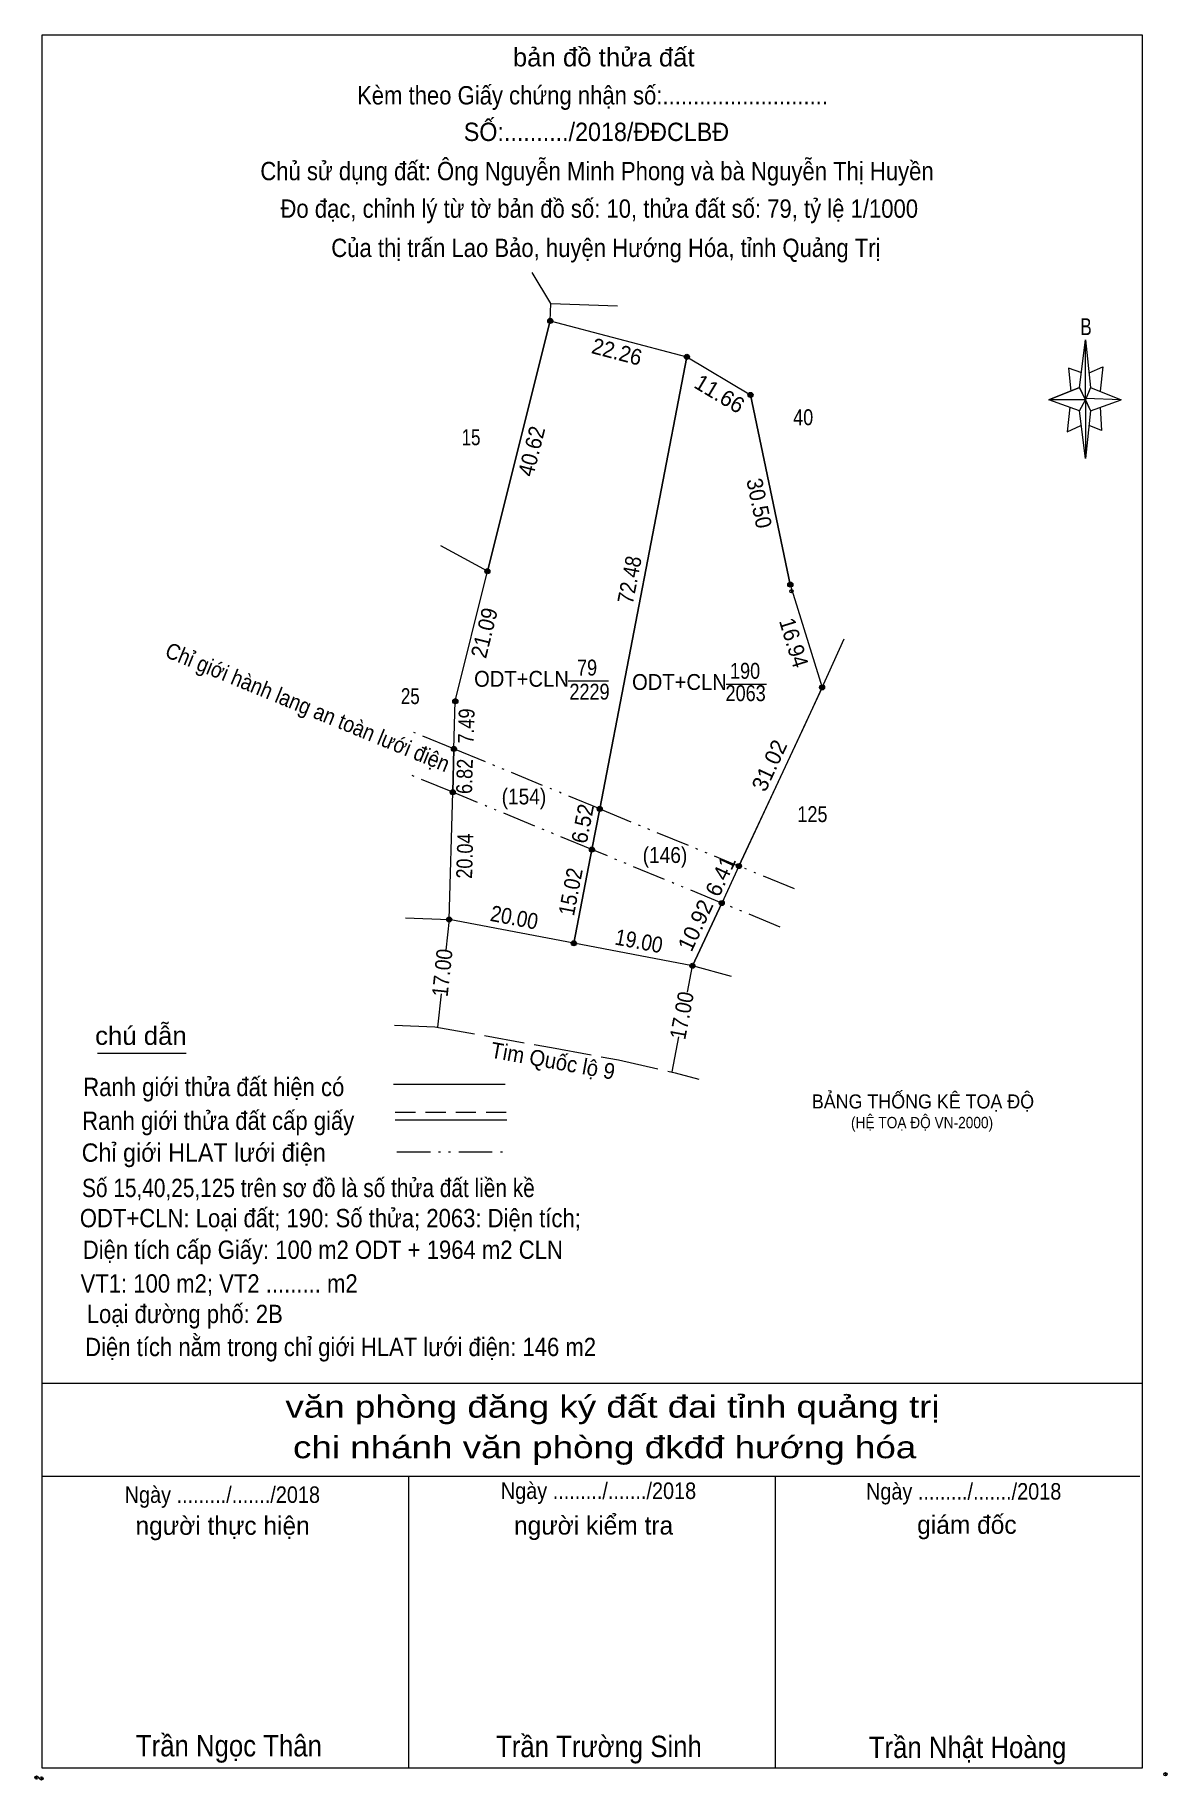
# Model space of a CAD drawing. Header units: metres. Extents: x 7 to 536942, y -12 to 1839015.
# Drawn here: x 535552.7 to 535738, y 1838682.8 to 1838968.4 of the extents above; entities that cross this region are included whole.
import ezdxf
from ezdxf.enums import TextEntityAlignment as Align

# ---------------------------------------------------------------- set-up
doc = ezdxf.new("R2010")
doc.units = ezdxf.units.M
doc.header["$LTSCALE"] = 1.1
doc.header["$PDMODE"] = 32
doc.header["$PDSIZE"] = 0.55
for name, pattern in [('DASH_DOUBLE_DOT', [9.2, 5, -1.2, 0.3, -1.2, 0.3, -1.2]), ('LONG_DASHED', [7.5, 6, -1.5]), ('MEDIUM_DASHED', [4.5, 3, -1.5])]:
    doc.linetypes.add(name, pattern=pattern)
for name, color, linetype, lineweight in [('1', 7, 'Continuous', 13), ('10', 7, 'Continuous', 13), ('13', 7, 'Continuous', 13), ('17', 7, 'Continuous', 13), ('5', 7, 'Continuous', 13), ('6', 7, 'Continuous', 13), ('63', 7, 'Continuous', 13)]:
    doc.layers.add(name, color=color, linetype=linetype, lineweight=lineweight)

msp = doc.modelspace()

# ---------------------------------------------------------------- texts
at = {"layer": '1'}
for s, width, p in [('79', 0.85, (535643.09, 1838863.53)), ('ODT+CLN', 0.95, (535632.355, 1838861.69)), ('ODT+CLN', 0.95, (535658.205, 1838861.17)), ('190', 0.85, (535668.95, 1838863)), ('2229', 0.85, (535643.49, 1838859.59)), ('2063', 0.85, (535669.04, 1838859.34))]:
    msp.add_text(s, height=2.599, dxfattribs=dict(at, width=width)).set_placement(p, align=Align.CENTER)
for s, height, width, p in [('BẢNG THỐNG KÊ TOẠ ĐỘ ', 2.3, 0.95, (535679.88, 1838792.69)), ('(HỆ TOẠ ĐỘ VN-2000)', 1.86, 0.9, (535686.28, 1838789.45))]:
    msp.add_text(s, height=height, dxfattribs=dict(at, width=width)).set_placement(p)
at = {"layer": '17', "width": 0.9}
for s, p in [('(154)', (535632.76, 1838842.44)), ('(146)', (535655.84, 1838832.86))]:
    msp.add_text(s, height=2.599, dxfattribs=at).set_placement(p, align=Align.CENTER)
at = {"layer": '17', "width": 0.95}
msp.add_text('Tim Quốc lộ 9', height=2.599, rotation=349.769, dxfattribs=at).set_placement((535637.269, 1838799.208), align=Align.CENTER)
at = {"layer": '5'}
for s, height, width, p in [('bản đồ thửa đất', 3, 1.05, (535645.82, 1838963.19)), ('Kèm theo Giấy chứng nhận số:...........................', 3, 0.9, (535643.98, 1838956.97)), ('SỐ:........../2018/ĐĐCLBĐ', 3, 0.95, (535644.625, 1838950.99)), ('Chủ sử dụng đất: Ông Nguyễn Minh Phong và bà Nguyễn Thị Huyền', 3, 0.9, (535644.715, 1838944.57)), ('Đo đạc, chỉnh lý từ tờ bản đồ số: 10, thửa đất số: 79, tỷ lệ 1/1000 ', 3, 0.9, (535645.585, 1838938.43)), ('Của thị trấn Lao Bảo, huyện Hướng Hóa, tỉnh Quảng Trị', 3, 0.9, (535646.17, 1838932.01)), ('B', 2.755, 0.75, (535724.755, 1838919.23)), ('văn phòng đăng ký đất đai tỉnh quảng trị', 3.6, 1.25, (535647.255, 1838742.1)), ('chi nhánh văn phòng đkđđ hướng hóa', 3.6, 1.25, (535645.97, 1838735.46)), ('Ngày ........./......./2018', 2.7, 0.9, (535644.96, 1838728.79)), ('Ngày ........./......./2018', 2.7, 0.9, (535704.72, 1838728.69)), ('Ngày ........./......./2018', 2.7, 0.9, (535583.4, 1838728.15)), ('Trần Ngọc Thân', 3.5, 0.9, (535584.475, 1838686.67)), ('Trần Trường Sinh', 3.5, 0.9, (535645.03, 1838686.55)), ('Trần Nhật Hoàng', 3.5, 0.9, (535705.355, 1838686.41))]:
    msp.add_text(s, height=height, dxfattribs=dict(at, width=width)).set_placement(p, align=Align.CENTER)
for s, p in [('người thực hiện', (535583.445, 1838722.93)), ('người kiểm tra', (535644.155, 1838722.97)), ('giám đốc', (535705.25, 1838723.09))]:
    msp.add_text(s, height=3, dxfattribs=at).set_placement(p, align=Align.CENTER)
at = {"layer": '6'}
for s, width, p in [('chú dẫn', 1.05, (535562.58, 1838803.1)), ('Ranh giới thửa đất hiện có ', 0.9, (535560.64, 1838794.71)), ('Ranh giới thửa đất cấp giấy', 0.9, (535560.46, 1838789.19)), ('Chỉ giới HLAT lưới điện', 0.95, (535560.38, 1838783.97)), ('Số 15,40,25,125 trên sơ đồ là số thửa đất liền kề', 0.85, (535560.44, 1838778.19)), ('ODT+CLN: Loại đất; 190: Số thửa; 2063: Diện tích;', 0.9, (535560.08, 1838773.25)), ('Diện tích cấp Giấy: 100 m2 ODT + 1964 m2 CLN', 0.9, (535560.56, 1838768.08)), ('VT1: 100 m2; VT2 ......... m2', 0.9, (535560.2, 1838762.56)), ('Loại đường phố: 2B', 0.9, (535561.21, 1838757.57)), ('Diện tích nằm trong chỉ giới HLAT lưới điện: 146 m2', 0.9, (535560.95, 1838752.17))]:
    msp.add_text(s, height=3, dxfattribs=dict(at, width=width)).set_placement(p)
at = {"layer": '63'}
for s, height, rotation, width, p in [('22.26', 2.599, 345.296, 0.95, (535647.655, 1838915.257)), ('40.62', 2.599, 75.895, 0.95, (535635.27, 1838899.918)), ('30.50', 2.598, 281.863, 0.95, (535669.992, 1838891.457)), ('72.48', 2.599, 79.081, 0.9, (535651.315, 1838878.954)), ('21.09', 2.599, 76.175, 0.95, (535627.526, 1838870.205)), ('16.94', 2.599, 287.13, 0.95, (535675.69, 1838868.518)), ('Chỉ giới hành lang an toàn lưới điện', 2.599, 337.636, 0.9, (535596.871, 1838857.163)), ('7.49', 2.598, 88.318, 0.85, (535624.616, 1838855.222)), ('6.82', 2.599, 88.404, 0.85, (535624.332, 1838846.994)), ('6.52', 2.599, 79.035, 0.95, (535643.633, 1838839.053)), ('20.04', 2.599, 88.341, 0.85, (535624.37, 1838833.952)), ('15.02', 2.598, 79.102, 0.9, (535641.67, 1838827.909)), ('20.00', 2.599, 349.196, 0.9, (535630.946, 1838822.675)), ('19.00', 2.599, 349.228, 0.9, (535651.337, 1838818.807)), ('17.00', 2.599, 83.868, 0.9, (535620.679, 1838814.756)), ('17.00', 2.599, 79.246, 0.9, (535659.872, 1838807.668))]:
    msp.add_text(s, height=height, rotation=rotation, dxfattribs=dict(at, width=width)).set_placement(p, align=Align.CENTER)
for s, height, rotation, p in [('11.66', 2.598, 329.036, (535664.117, 1838908.522)), ('31.02', 2.598, 65.062, (535674.105, 1838848.267)), ('6.41', 2.599, 64.994, (535666.11, 1838830.186)), ('10.92', 2.599, 64.961, (535662.017, 1838822.105))]:
    msp.add_text(s, height=height, rotation=rotation, dxfattribs=at).set_placement(p, align=Align.CENTER)
for s, width, p in [('40', 0.85, (535678.46, 1838904.49)), ('15', 0.8, (535624.1, 1838901.21)), ('25', 0.8, (535614.16, 1838858.86)), ('125', 0.85, (535679.97, 1838839.55))]:
    msp.add_text(s, height=2.599, dxfattribs=dict(at, width=width)).set_placement(p, align=Align.CENTER)

# ---------------------------------------------------------------- hatches: boundary and pattern name
at = {"layer": '63'}
for points in [[(535637.478, 1838921.553, 1), (535636.646, 1838921.553, 1)], [(535659.858, 1838915.68, 1), (535659.027, 1838915.68, 1)], [(535670.253, 1838909.443, 1), (535669.422, 1838909.443, 1)], [(535627.187, 1838880.597, 1), (535626.355, 1838880.597, 1)], [(535676.771, 1838878.414, 1), (535675.939, 1838878.414, 1)], [(535681.958, 1838861.585, 1), (535681.126, 1838861.585, 1)], [(535621.948, 1838859.308, 1), (535621.116, 1838859.308, 1)], [(535621.719, 1838851.522, 1), (535620.887, 1838851.522, 1)], [(535621.522, 1838844.433, 1), (535620.69, 1838844.433, 1)], [(535645.586, 1838841.699, 1), (535644.754, 1838841.699, 1)], [(535644.297, 1838835.046, 1), (535643.465, 1838835.046, 1)], [(535668.361, 1838832.343, 1), (535667.53, 1838832.343, 1)], [(535665.544, 1838826.304, 1), (535664.713, 1838826.304, 1)], [(535620.919, 1838823.612, 1), (535620.087, 1838823.612, 1)], [(535641.345, 1838819.713, 1), (535640.513, 1838819.713, 1)], [(535660.742, 1838816.023, 1), (535659.91, 1838816.023, 1)]]:
    msp.add_hatch(color=256, dxfattribs=at).paths.add_polyline_path(points)

# ---------------------------------------------------------------- linework, layer by layer
at = {"layer": '1'}
for points in [[(535637.06, 1838921.55), (535659.44, 1838915.68), (535645.17, 1838841.7), (535643.89, 1838835.05), (535640.93, 1838819.71), (535620.5, 1838823.62), (535621.1, 1838844.43), (535621.3, 1838851.53), (535621.52, 1838859.31), (535626.77, 1838880.6)], [(535659.44, 1838915.68), (535669.83, 1838909.44), (535676.35, 1838878.42), (535681.54, 1838861.59), (535667.94, 1838832.34), (535665.13, 1838826.3), (535660.33, 1838816.03), (535640.93, 1838819.71), (535643.89, 1838835.05), (535645.17, 1838841.7)]]:
    msp.add_lwpolyline(points, close=True, dxfattribs=at)
at = {"layer": '10'}
for p, q in [((535637.17, 1838924.39), (535634.09, 1838929.46)), ((535626.77, 1838880.6), (535619.15, 1838884.74)), ((535681.54, 1838861.59), (535685.16, 1838869.51)), ((535678.77, 1838855.52), (535681.54, 1838861.59)), ((535667.94, 1838832.34), (535678.77, 1838855.52)), ((535660.33, 1838816.03), (535665.13, 1838826.3))]:
    msp.add_line(p, q, dxfattribs=at)
at = {"layer": '13'}
msp.add_line((535666.72, 1838814.26), (535660.33, 1838816.03), dxfattribs=at)
msp.add_lwpolyline([(535660.33, 1838816.03), (535640.93, 1838819.71), (535620.5, 1838823.62)], dxfattribs=at)
at = {"layer": '17'}
for p, q in [((535637.06, 1838921.55), (535637.17, 1838924.39)), ((535637.17, 1838924.39), (535648.05, 1838924.04)), ((535637.06, 1838921.55), (535626.77, 1838880.6)), ((535659.44, 1838915.68), (535645.17, 1838841.7)), ((535676.35, 1838878.42), (535669.83, 1838909.44)), ((535626.77, 1838880.6), (535619.15, 1838884.74)), ((535676.35, 1838878.42), (535681.54, 1838861.59)), ((535621.3, 1838851.53), (535621.1, 1838844.43)), ((535620.5, 1838823.62), (535621.1, 1838844.43)), ((535645.17, 1838841.7), (535643.89, 1838835.05)), ((535643.89, 1838835.05), (535640.93, 1838819.71)), ((535667.94, 1838832.34), (535665.13, 1838826.3)), ((535613.39, 1838823.9), (535620.5, 1838823.62)), ((535620.5, 1838823.62), (535619.96, 1838818.59)), ((535619.19, 1838811.47), (535618.6, 1838806)), ((535562.98, 1838801.74), (535577.46, 1838801.74))]:
    msp.add_line(p, q, dxfattribs=at)
at = {"layer": '17', "linetype": 'DASH_DOUBLE_DOT'}
for p, q in [((535621.3, 1838851.53), (535614.73, 1838854.22)), ((535645.17, 1838841.7), (535621.3, 1838851.53)), ((535621.1, 1838844.43), (535613.76, 1838847.45)), ((535643.89, 1838835.05), (535621.1, 1838844.43)), ((535645.17, 1838841.7), (535667.94, 1838832.34)), ((535665.13, 1838826.3), (535643.89, 1838835.05)), ((535677.04, 1838828.6), (535667.94, 1838832.34)), ((535674.71, 1838822.37), (535665.13, 1838826.3))]:
    msp.add_line(p, q, dxfattribs=at)
at = {"layer": '17', "linetype": 'LONG_DASHED'}
for p, q in [((535611.57, 1838806.3), (535618.19, 1838806.07)), ((535657.53, 1838798.53), (535661.36, 1838797.47))]:
    msp.add_line(p, q, dxfattribs=at)
at = {"layer": '17'}
for points in [[(535637.06, 1838921.55), (535659.44, 1838915.68), (535669.83, 1838909.44)], [(535621.3, 1838851.53), (535621.52, 1838859.31), (535626.77, 1838880.6)]]:
    msp.add_lwpolyline(points, dxfattribs=at)
at = {"layer": '17', "linetype": 'LONG_DASHED'}
msp.add_lwpolyline([(535618.19, 1838806.07), (535637.26, 1838802.64), (535648.26, 1838800.64), (535657.53, 1838798.53)], dxfattribs=at)
at = {"layer": '17'}
msp.add_point((535676.54, 1838877.32), dxfattribs=at)
at = {"layer": '5'}
for p, q in [((535723.68, 1838910.63), (535724.68, 1838918.43)), ((535723.68, 1838906.83), (535718.68, 1838908.63)), ((535725.48, 1838910.63), (535730.48, 1838908.63)), ((535725.48, 1838906.83), (535724.68, 1838899.03)), ((535727.08, 1838907.43), (535727.28, 1838903.63)), ((535727.28, 1838903.63), (535725.28, 1838904.43)), ((535553.94, 1838747.75), (535733.94, 1838747.75)), ((535553.94, 1838732.55), (535733.54, 1838732.55)), ((535553.94, 1838732.55), (535733.54, 1838732.55)), ((535553.94, 1838732.55), (535733.54, 1838732.55)), ((535613.94, 1838684.75), (535613.94, 1838732.55)), ((535673.94, 1838684.75), (535673.94, 1838732.55))]:
    msp.add_line(p, q, dxfattribs=at)
for points in [[(535553.94, 1838968.35), (535733.94, 1838968.35), (535733.94, 1838684.75), (535553.94, 1838684.75)], [(535724.68, 1838918.43), (535725.48, 1838910.63), (535724.68, 1838908.63)], [(535724.68, 1838908.63), (535718.68, 1838908.63), (535723.68, 1838910.63), (535725.48, 1838906.83), (535730.48, 1838908.63), (535724.68, 1838908.83)], [(535724.68, 1838908.63), (535724.68, 1838899.03), (535723.68, 1838906.83)]]:
    msp.add_lwpolyline(points, close=True, dxfattribs=at)
for points in [[(535724.08, 1838913.03), (535721.88, 1838913.83), (535722.28, 1838910.03)], [(535725.28, 1838913.03), (535727.48, 1838914.03), (535727.08, 1838910.03)], [(535724.68, 1838908.63), (535723.68, 1838910.63), (535718.68, 1838908.63)], [(535724.68, 1838908.63), (535725.48, 1838906.83), (535730.48, 1838908.63)], [(535722.08, 1838907.43), (535721.68, 1838903.43), (535723.88, 1838904.43)], [(535733.94, 1838684.75), (535553.94, 1838684.75), (535553.94, 1838732.55)]]:
    msp.add_lwpolyline(points, dxfattribs=at)
for p in [(535553, 1838683.21), (535553.8, 1838683.07)]:
    msp.add_point(p, dxfattribs=at)
at = {"layer": '6'}
for p, q in [((535611.42, 1838796.69), (535629.7, 1838796.69)), ((535611.7, 1838790.83), (535629.98, 1838790.83))]:
    msp.add_line(p, q, dxfattribs=at)
at = {"layer": '6', "linetype": 'MEDIUM_DASHED'}
msp.add_line((535611.7, 1838792.07), (535630.1, 1838792.07), dxfattribs=at)
at = {"layer": '6'}
msp.add_point((535737.74, 1838683.75), dxfattribs=at)
at = {"layer": '63'}
for p, q in [((535640, 1838862.64), (535646.62, 1838862.67)), ((535665.85, 1838862.11), (535672.46, 1838862.13)), ((535659.5, 1838811.7), (535660.33, 1838816.03)), ((535657.03, 1838798.68), (535658.12, 1838804.39))]:
    msp.add_line(p, q, dxfattribs=at)
at = {"layer": '63', "linetype": 'DASH_DOUBLE_DOT'}
msp.add_line((535611.96, 1838785.57), (535630.36, 1838785.57), dxfattribs=at)
at = {"layer": '63'}
for centre in [(535637.062, 1838921.553), (535659.442, 1838915.68), (535669.837, 1838909.443), (535626.771, 1838880.597), (535676.355, 1838878.414), (535681.542, 1838861.585), (535621.532, 1838859.308), (535621.303, 1838851.522), (535621.106, 1838844.433), (535645.17, 1838841.699), (535643.881, 1838835.046), (535667.946, 1838832.343), (535665.129, 1838826.304), (535620.503, 1838823.612), (535640.929, 1838819.713), (535660.326, 1838816.023)]:
    msp.add_circle(centre, 0.416, dxfattribs=at)

msp.set_redraw_order([(e.dxf.handle, doc.entitydb.next_handle()) for e in msp.query("TEXT MTEXT ATTDEF DIMENSION ARC_DIMENSION")])  # texts and dimensions are drawn at this point

doc.saveas('drawing.dxf')
